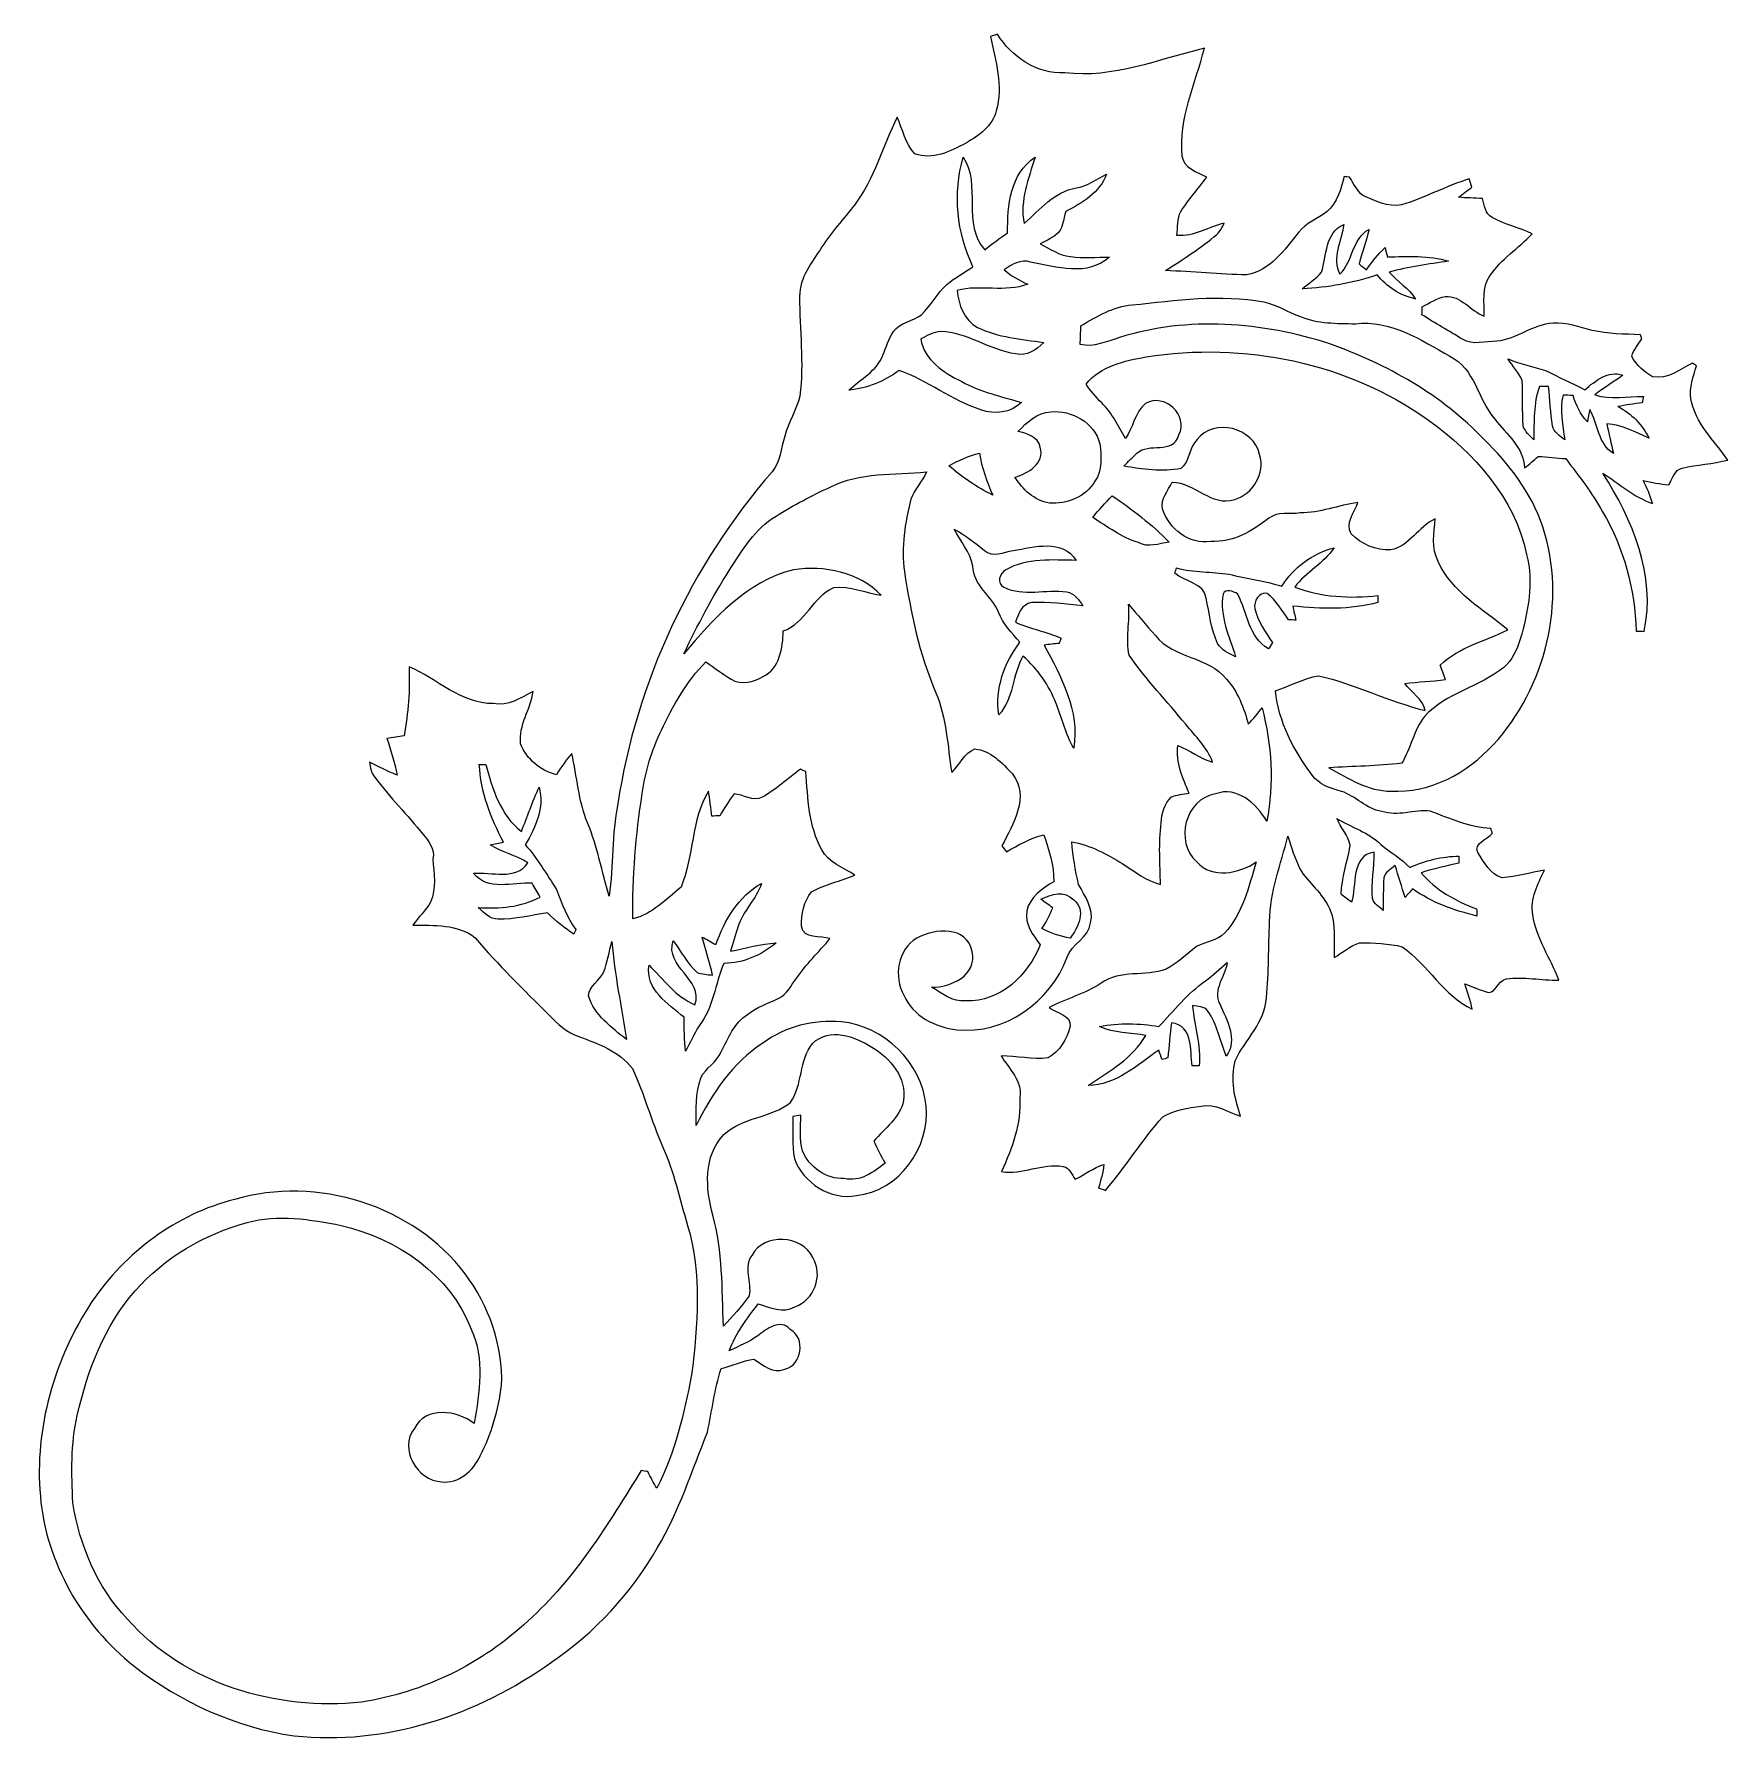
# Model space of a CAD drawing. Header units: centimetres. Extents: x -13.3 to 13.3, y -13.6 to 13.3.
import ezdxf

# ---------------------------------------------------------------- set-up
doc = ezdxf.new("R2010")
doc.units = ezdxf.units.CM
doc.header["$MEASUREMENT"] = 0
doc.layers.add('Camada 1', color=7, linetype='Continuous')

msp = doc.modelspace()

# ---------------------------------------------------------------- linework, layer by layer
at = {"layer": 'Camada 1', "color": 15}
for points, knots in [([(1.693, 13.241), (1.721, 13.249), (1.776, 13.266), (1.803, 13.275), (1.803, 13.275), (2.029, 12.915), (2.418, 12.651), (2.857, 12.67), (2.857, 12.67), (3.615, 12.578), (4.327, 12.883), (5.047, 13.056), (5.047, 13.056), (4.908, 12.498), (4.64, 11.955), (4.699, 11.365), (4.699, 11.365), (4.728, 11.166), (4.933, 11.11), (5.086, 11.035), (5.086, 11.035), (4.949, 10.855), (4.802, 10.684), (4.675, 10.497), (4.675, 10.497), (4.617, 10.382), (4.634, 10.247), (4.617, 10.122), (4.617, 10.122), (4.886, 10.097), (5.108, 10.256), (5.359, 10.313), (5.359, 10.313), (5.324, 10.253), (5.299, 10.183), (5.244, 10.138), (5.244, 10.138), (4.991, 9.927), (4.714, 9.749), (4.438, 9.571), (4.438, 9.571), (4.863, 9.555), (5.288, 9.508), (5.714, 9.503), (5.714, 9.503), (6.077, 9.575), (6.306, 9.892), (6.523, 10.166), (6.523, 10.166), (6.635, 10.32), (6.826, 10.38), (6.971, 10.495), (6.971, 10.495), (7.128, 10.637), (7.189, 10.845), (7.238, 11.043), (7.238, 11.043), (7.259, 11.041), (7.302, 11.037), (7.323, 11.035), (7.323, 11.035), (7.384, 10.933), (7.439, 10.823), (7.531, 10.745), (7.531, 10.745), (7.719, 10.663), (7.926, 10.563), (8.139, 10.599), (8.139, 10.599), (8.501, 10.715), (8.839, 10.892), (9.2, 11.011), (9.2, 11.011), (9.213, 10.967), (9.226, 10.923), (9.239, 10.878), (9.239, 10.878), (9.168, 10.826), (9.099, 10.773), (9.03, 10.719), (9.03, 10.719), (9.153, 10.711), (9.28, 10.705), (9.405, 10.699), (9.405, 10.699), (9.442, 10.598), (9.445, 10.457), (9.556, 10.404), (9.556, 10.404), (9.755, 10.296), (9.979, 10.241), (10.185, 10.148), (10.185, 10.148), (9.974, 9.918), (9.696, 9.752), (9.523, 9.487), (9.523, 9.487), (9.388, 9.307), (9.441, 9.067), (9.435, 8.857), (9.435, 8.857), (9.216, 8.937), (9.074, 9.182), (8.82, 9.167), (8.82, 9.167), (8.69, 9.142), (8.58, 9.06), (8.463, 9.005), (8.463, 9.005), (8.462, 8.973), (8.46, 8.91), (8.458, 8.879), (8.458, 8.879), (8.665, 8.743), (8.881, 8.623), (9.093, 8.495), (9.093, 8.495), (9.255, 8.393), (9.454, 8.465), (9.631, 8.463), (9.631, 8.463), (9.944, 8.493), (10.196, 8.731), (10.513, 8.745), (10.513, 8.745), (10.726, 8.767), (10.924, 8.678), (11.128, 8.634), (11.128, 8.634), (11.375, 8.575), (11.631, 8.578), (11.884, 8.562), (11.884, 8.562), (11.889, 8.547), (11.898, 8.518), (11.903, 8.502), (11.903, 8.502), (11.851, 8.411), (11.768, 8.332), (11.749, 8.226), (11.749, 8.226), (11.814, 8.085), (11.944, 7.986), (12.072, 7.905), (12.072, 7.905), (12.309, 7.863), (12.503, 8.02), (12.699, 8.121), (12.699, 8.121), (12.715, 8.11), (12.747, 8.088), (12.763, 8.077), (12.763, 8.077), (12.709, 7.912), (12.648, 7.737), (12.674, 7.562), (12.674, 7.562), (12.739, 7.179), (13.039, 6.908), (13.252, 6.601), (13.252, 6.601), (13.016, 6.543), (12.772, 6.528), (12.536, 6.474), (12.536, 6.474), (12.415, 6.449), (12.381, 6.299), (12.328, 6.212), (12.328, 6.212), (12.192, 6.226), (12.058, 6.252), (11.925, 6.282), (11.925, 6.282), (11.983, 6.166), (12.039, 6.048), (12.07, 5.922), (12.07, 5.922), (11.78, 6.02), (11.549, 6.232), (11.295, 6.395), (11.295, 6.395), (11.755, 5.666), (12.132, 4.794), (11.94, 3.916), (11.94, 3.916), (11.909, 3.917), (11.846, 3.92), (11.815, 3.921), (11.815, 3.921), (11.797, 4.575), (11.624, 5.226), (11.29, 5.79), (11.29, 5.79), (11.122, 6.084), (10.919, 6.356), (10.711, 6.623), (10.711, 6.623), (10.567, 6.636), (10.425, 6.648), (10.281, 6.659), (10.281, 6.659), (10.211, 6.596), (10.141, 6.534), (10.067, 6.477), (10.067, 6.477), (10.057, 6.804), (9.779, 7.002), (9.602, 7.242), (9.602, 7.242), (9.333, 7.546), (9.29, 8.038), (8.894, 8.229), (8.894, 8.229), (8.441, 8.482), (7.96, 8.807), (7.414, 8.736), (7.414, 8.736), (7.125, 8.746), (6.824, 8.735), (6.552, 8.851), (6.552, 8.851), (6.357, 8.917), (6.182, 9.037), (5.979, 9.079), (5.979, 9.079), (5.295, 9.206), (4.599, 9.105), (3.915, 9.032), (3.915, 9.032), (3.617, 9.008), (3.36, 8.856), (3.112, 8.705), (3.112, 8.705), (3.107, 8.608), (3.104, 8.51), (3.1, 8.412), (3.1, 8.412), (3.313, 8.36), (3.517, 8.464), (3.717, 8.52), (3.717, 8.52), (4.788, 8.861), (5.955, 8.766), (7.012, 8.421), (7.012, 8.421), (7.911, 8.104), (8.767, 7.621), (9.43, 6.928), (9.43, 6.928), (9.824, 6.539), (10.175, 6.086), (10.351, 5.554), (10.351, 5.554), (10.737, 4.387), (10.396, 3.038), (9.575, 2.138), (9.575, 2.138), (9.165, 1.699), (8.588, 1.375), (7.972, 1.412), (7.972, 1.412), (7.612, 1.411), (7.303, 1.611), (6.999, 1.777), (6.999, 1.777), (7.379, 1.803), (7.761, 1.803), (8.14, 1.849), (8.14, 1.849), (8.283, 2.08), (8.329, 2.363), (8.495, 2.584), (8.495, 2.584), (8.838, 2.949), (9.357, 3.042), (9.739, 3.351), (9.739, 3.351), (9.874, 3.461), (9.948, 3.628), (9.999, 3.792), (9.999, 3.792), (10.12, 4.221), (10.215, 4.68), (10.098, 5.121), (10.098, 5.121), (9.916, 6.006), (9.275, 6.712), (8.561, 7.224), (8.561, 7.224), (7.299, 8.136), (5.659, 8.461), (4.132, 8.217), (4.132, 8.217), (3.792, 8.157), (3.419, 8.077), (3.191, 7.791), (3.191, 7.791), (3.261, 7.683), (3.347, 7.587), (3.438, 7.497), (3.438, 7.497), (3.6, 7.339), (3.698, 7.132), (3.809, 6.937), (3.809, 6.937), (3.93, 7.111), (3.955, 7.346), (4.123, 7.485), (4.123, 7.485), (4.428, 7.663), (4.804, 7.298), (4.648, 6.995), (4.648, 6.995), (4.552, 6.677), (4.176, 6.89), (3.986, 6.707), (3.986, 6.707), (3.915, 6.643), (3.85, 6.574), (3.785, 6.505), (3.785, 6.505), (4.079, 6.457), (4.384, 6.407), (4.68, 6.47), (4.68, 6.47), (4.82, 6.579), (4.803, 6.798), (4.931, 6.924), (4.931, 6.924), (5.192, 7.269), (5.825, 7.108), (5.91, 6.689), (5.91, 6.689), (6.013, 6.387), (5.803, 6.076), (5.522, 5.981), (5.522, 5.981), (5.146, 5.866), (4.904, 6.254), (4.541, 6.252), (4.541, 6.252), (4.479, 6.119), (4.358, 5.998), (4.391, 5.836), (4.391, 5.836), (4.494, 5.522), (4.802, 5.27), (5.148, 5.326), (5.148, 5.326), (5.493, 5.305), (5.799, 5.485), (6.059, 5.69), (6.059, 5.69), (6.196, 5.8), (6.388, 5.745), (6.548, 5.773), (6.548, 5.773), (6.858, 5.772), (7.149, 5.893), (7.453, 5.934), (7.453, 5.934), (7.4, 5.782), (7.25, 5.605), (7.347, 5.445), (7.347, 5.445), (7.505, 5.287), (7.739, 5.178), (7.966, 5.192), (7.966, 5.192), (8.264, 5.246), (8.4, 5.562), (8.667, 5.678), (8.667, 5.678), (8.641, 5.456), (8.606, 5.219), (8.711, 5.01), (8.711, 5.01), (8.929, 4.529), (9.412, 4.262), (9.805, 3.94), (9.805, 3.94), (9.447, 3.764), (9.042, 3.672), (8.743, 3.388), (8.743, 3.388), (8.77, 3.312), (8.798, 3.236), (8.825, 3.16), (8.825, 3.16), (8.614, 3.133), (8.401, 3.128), (8.19, 3.097), (8.19, 3.097), (8.295, 2.956), (8.472, 2.86), (8.506, 2.676), (8.506, 2.676), (7.937, 2.817), (7.407, 3.088), (6.837, 3.221), (6.837, 3.221), (6.601, 3.183), (6.387, 3.056), (6.16, 2.985), (6.16, 2.985), (6.213, 2.495), (6.445, 2.05), (6.736, 1.661), (6.736, 1.661), (6.843, 1.514), (7.027, 1.456), (7.194, 1.408), (7.194, 1.408), (7.423, 1.339), (7.583, 1.127), (7.827, 1.095), (7.827, 1.095), (8.079, 1.007), (8.335, 1.125), (8.587, 1.1), (8.587, 1.1), (8.895, 0.979), (9.203, 0.844), (9.54, 0.828), (9.54, 0.828), (9.545, 0.808), (9.556, 0.768), (9.56, 0.749), (9.56, 0.749), (9.487, 0.654), (9.257, 0.598), (9.335, 0.45), (9.335, 0.45), (9.428, 0.299), (9.527, 0.108), (9.714, 0.055), (9.714, 0.055), (9.939, 0.072), (10.157, 0.134), (10.379, 0.174), (10.379, 0.174), (10.272, -0.045), (10.151, -0.272), (10.196, -0.527), (10.196, -0.527), (10.252, -0.896), (10.474, -1.206), (10.603, -1.549), (10.603, -1.549), (10.329, -1.559), (10.051, -1.489), (9.78, -1.531), (9.78, -1.531), (9.638, -1.553), (9.605, -1.806), (9.449, -1.729), (9.449, -1.729), (9.341, -1.692), (9.237, -1.645), (9.129, -1.609), (9.129, -1.609), (9.17, -1.741), (9.216, -1.871), (9.247, -2.006), (9.247, -2.006), (8.794, -1.795), (8.551, -1.309), (8.149, -1.027), (8.149, -1.027), (7.932, -0.975), (7.703, -0.963), (7.48, -0.966), (7.48, -0.966), (7.33, -1.007), (7.213, -1.121), (7.079, -1.197), (7.079, -1.197), (7.075, -0.939), (7.117, -0.67), (7.009, -0.427), (7.009, -0.427), (6.9, -0.188), (6.677, -0.029), (6.544, 0.193), (6.544, 0.193), (6.464, 0.358), (6.41, 0.533), (6.355, 0.707), (6.355, 0.707), (6.243, 0.264), (6.074, -0.172), (6.07, -0.635), (6.07, -0.635), (6.05, -1.031), (6.059, -1.429), (6.019, -1.825), (6.019, -1.825), (6.001, -2.212), (5.686, -2.484), (5.529, -2.813), (5.529, -2.813), (5.455, -3.104), (5.519, -3.404), (5.614, -3.681), (5.614, -3.681), (5.411, -3.62), (5.221, -3.474), (4.997, -3.523), (4.997, -3.523), (4.792, -3.556), (4.574, -3.586), (4.393, -3.692), (4.393, -3.692), (4.074, -4.06), (3.811, -4.473), (3.498, -4.847), (3.498, -4.847), (3.471, -4.837), (3.416, -4.819), (3.389, -4.81), (3.389, -4.81), (3.417, -4.686), (3.463, -4.566), (3.469, -4.438), (3.469, -4.438), (3.308, -4.493), (3.17, -4.594), (3.021, -4.672), (3.021, -4.672), (2.966, -4.599), (2.933, -4.49), (2.834, -4.469), (2.834, -4.469), (2.505, -4.414), (2.192, -4.605), (1.866, -4.55), (1.866, -4.55), (2.034, -4.185), (2.178, -3.798), (2.151, -3.388), (2.151, -3.388), (2.197, -3.122), (1.982, -2.944), (1.861, -2.739), (1.861, -2.739), (2.105, -2.736), (2.353, -2.799), (2.596, -2.77), (2.596, -2.77), (2.776, -2.669), (2.897, -2.47), (2.943, -2.273), (2.943, -2.273), (2.96, -2.092), (2.722, -2.069), (2.614, -1.978), (2.614, -1.978), (2.882, -1.841), (3.177, -1.763), (3.431, -1.597), (3.431, -1.597), (3.728, -1.382), (4.117, -1.502), (4.447, -1.379), (4.447, -1.379), (4.627, -1.29), (4.766, -1.141), (4.924, -1.022), (4.924, -1.022), (5.066, -0.951), (5.246, -0.935), (5.361, -0.813), (5.361, -0.813), (5.65, -0.507), (5.74, -0.086), (5.86, 0.302), (5.86, 0.302), (5.587, 0.12), (5.171, 0.029), (4.926, 0.303), (4.926, 0.303), (4.577, 0.621), (4.743, 1.293), (5.222, 1.368), (5.222, 1.368), (5.56, 1.5), (5.863, 1.209), (6.026, 0.941), (6.026, 0.941), (6.143, 1.533), (6.101, 2.139), (5.951, 2.72), (5.951, 2.72), (5.883, 2.631), (5.815, 2.542), (5.735, 2.462), (5.735, 2.462), (5.669, 2.717), (5.57, 2.968), (5.394, 3.168), (5.394, 3.168), (5.108, 3.523), (4.563, 3.494), (4.279, 3.851), (4.279, 3.851), (4.135, 4.012), (3.998, 4.178), (3.859, 4.342), (3.859, 4.342), (3.883, 4.076), (3.811, 3.802), (3.867, 3.541), (3.867, 3.541), (4.133, 3.156), (4.461, 2.821), (4.755, 2.459), (4.755, 2.459), (4.906, 2.271), (5.094, 2.102), (5.173, 1.868), (5.173, 1.868), (4.975, 1.917), (4.819, 2.057), (4.63, 2.128), (4.63, 2.128), (4.592, 1.86), (4.711, 1.618), (4.808, 1.378), (4.808, 1.378), (4.713, 1.362), (4.615, 1.358), (4.526, 1.32), (4.526, 1.32), (4.428, 1.21), (4.369, 1.065), (4.37, 0.915), (4.37, 0.915), (4.328, 0.594), (4.351, 0.269), (4.36, -0.053), (4.36, -0.053), (4.138, 0.004), (3.959, 0.153), (3.767, 0.271), (3.767, 0.271), (3.521, 0.428), (3.257, 0.566), (2.967, 0.619), (2.967, 0.619), (2.99, 0.394), (3.019, 0.17), (3.075, -0.05), (3.075, -0.05), (3.173, -0.236), (3.317, -0.425), (3.263, -0.652), (3.263, -0.652), (3.234, -0.892), (2.961, -0.981), (2.892, -1.201), (2.892, -1.201), (2.634, -1.889), (1.915, -2.406), (1.167, -2.327), (1.167, -2.327), (0.828, -2.29), (0.477, -2.113), (0.335, -1.788), (0.335, -1.788), (0.174, -1.497), (0.235, -1.069), (0.537, -0.895), (0.537, -0.895), (0.822, -0.732), (1.321, -0.697), (1.408, -1.103), (1.408, -1.103), (1.483, -1.474), (1.077, -1.667), (0.768, -1.659), (0.768, -1.659), (0.934, -1.758), (1.097, -1.894), (1.306, -1.874), (1.306, -1.874), (1.85, -1.9), (2.279, -1.469), (2.474, -0.999), (2.474, -0.999), (2.36, -0.843), (2.226, -0.675), (2.261, -0.465), (2.261, -0.465), (2.312, -0.251), (2.504, -0.108), (2.688, -0.007), (2.688, -0.007), (2.685, 0.247), (2.613, 0.492), (2.53, 0.729), (2.53, 0.729), (2.319, 0.674), (2.129, 0.568), (1.942, 0.461), (1.942, 0.461), (1.918, 0.493), (1.895, 0.524), (1.872, 0.556), (1.872, 0.556), (2.05, 0.889), (2.312, 1.337), (2.036, 1.682), (2.036, 1.682), (1.88, 1.853), (1.692, 2.051), (1.449, 2.073), (1.449, 2.073), (1.28, 2.015), (1.213, 1.819), (1.086, 1.703), (1.086, 1.703), (1.02, 2.122), (1.005, 2.559), (0.838, 2.955), (0.838, 2.955), (0.577, 3.558), (0.444, 4.206), (0.344, 4.853), (0.344, 4.853), (0.292, 5.234), (0.353, 5.618), (0.443, 5.988), (0.443, 5.988), (0.509, 6.139), (0.616, 6.269), (0.692, 6.415), (0.692, 6.415), (0.188, 6.369), (-0.355, 6.415), (-0.818, 6.177), (-0.818, 6.177), (-1.112, 6.046), (-1.394, 5.89), (-1.669, 5.723), (-1.669, 5.723), (-1.999, 5.525), (-2.201, 5.186), (-2.402, 4.87), (-2.402, 4.87), (-2.67, 4.451), (-2.899, 4.01), (-3.115, 3.562), (-3.115, 3.562), (-2.65, 4.118), (-2.127, 4.695), (-1.396, 4.882), (-1.396, 4.882), (-0.911, 4.951), (-0.37, 4.849), (-0.019, 4.483), (-0.019, 4.483), (-0.267, 4.519), (-0.511, 4.633), (-0.764, 4.605), (-0.764, 4.605), (-1.091, 4.458), (-1.205, 4.042), (-1.556, 3.922), (-1.556, 3.922), (-1.559, 3.662), (-1.612, 3.335), (-1.871, 3.208), (-1.871, 3.208), (-2.016, 3.115), (-2.217, 3.074), (-2.372, 3.165), (-2.372, 3.165), (-2.508, 3.25), (-2.637, 3.345), (-2.767, 3.438), (-2.767, 3.438), (-3.075, 3.136), (-3.281, 2.75), (-3.466, 2.365), (-3.466, 2.365), (-3.62, 2.053), (-3.716, 1.716), (-3.767, 1.373), (-3.767, 1.373), (-3.866, 0.723), (-3.922, 0.066), (-3.915, -0.592), (-3.915, -0.592), (-3.613, -0.516), (-3.387, -0.285), (-3.158, -0.092), (-3.158, -0.092), (-2.956, 0.389), (-3.003, 0.961), (-2.725, 1.413), (-2.725, 1.413), (-2.712, 1.314), (-2.686, 1.116), (-2.673, 1.018), (-2.673, 1.018), (-2.631, 1.021), (-2.59, 1.024), (-2.548, 1.026), (-2.548, 1.026), (-2.477, 1.143), (-2.411, 1.263), (-2.327, 1.371), (-2.327, 1.371), (-2.18, 1.358), (-2.03, 1.24), (-1.885, 1.317), (-1.885, 1.317), (-1.667, 1.438), (-1.482, 1.609), (-1.283, 1.758), (-1.283, 1.758), (-1.263, 1.747), (-1.221, 1.727), (-1.201, 1.717), (-1.201, 1.717), (-1.169, 1.302), (-1.157, 0.867), (-0.953, 0.491), (-0.953, 0.491), (-0.842, 0.294), (-0.616, 0.214), (-0.434, 0.097), (-0.434, 0.097), (-0.654, -0.002), (-0.9, -0.042), (-1.11, -0.167), (-1.11, -0.167), (-1.235, -0.31), (-1.271, -0.521), (-1.268, -0.705), (-1.268, -0.705), (-1.236, -0.917), (-0.977, -0.851), (-0.823, -0.9), (-0.823, -0.9), (-0.999, -1.112), (-1.202, -1.303), (-1.356, -1.534), (-1.356, -1.534), (-1.44, -1.635), (-1.496, -1.776), (-1.623, -1.833), (-1.623, -1.833), (-1.789, -1.913), (-1.971, -1.968), (-2.116, -2.087), (-2.116, -2.087), (-2.327, -2.221), (-2.418, -2.461), (-2.529, -2.672), (-2.529, -2.672), (-2.591, -2.842), (-2.775, -2.921), (-2.848, -3.083), (-2.848, -3.083), (-2.933, -3.323), (-2.918, -3.58), (-2.923, -3.83), (-2.923, -3.83), (-2.673, -3.331), (-2.354, -2.844), (-1.874, -2.538), (-1.874, -2.538), (-1.527, -2.271), (-1.077, -2.171), (-0.646, -2.203), (-0.646, -2.203), (0.022, -2.268), (0.625, -2.846), (0.683, -3.52), (0.683, -3.52), (0.75, -4.17), (0.262, -4.859), (-0.408, -4.925), (-0.408, -4.925), (-0.813, -5.005), (-1.244, -4.728), (-1.38, -4.348), (-1.38, -4.348), (-1.419, -4.131), (-1.404, -3.908), (-1.407, -3.689), (-1.407, -3.689), (-1.365, -3.682), (-1.323, -3.676), (-1.28, -3.669), (-1.28, -3.669), (-1.285, -3.854), (-1.301, -4.043), (-1.256, -4.225), (-1.256, -4.225), (-1.148, -4.481), (-0.882, -4.672), (-0.599, -4.66), (-0.599, -4.66), (-0.349, -4.718), (-0.14, -4.561), (0.042, -4.417), (0.042, -4.417), (-0.023, -4.306), (-0.085, -4.191), (-0.135, -4.072), (-0.135, -4.072), (0.029, -3.873), (0.281, -3.709), (0.328, -3.437), (0.328, -3.437), (0.388, -3.082), (0.119, -2.772), (-0.165, -2.6), (-0.165, -2.6), (-0.436, -2.431), (-0.826, -2.286), (-1.095, -2.542), (-1.095, -2.542), (-1.308, -2.807), (-1.249, -3.193), (-1.441, -3.467), (-1.441, -3.467), (-1.749, -3.714), (-2.196, -3.695), (-2.488, -3.972), (-2.488, -3.972), (-2.81, -4.309), (-2.774, -4.819), (-2.659, -5.236), (-2.659, -5.236), (-2.503, -5.801), (-2.516, -6.392), (-2.494, -6.972), (-2.494, -6.972), (-2.353, -6.821), (-2.208, -6.669), (-2.091, -6.498), (-2.091, -6.498), (-2.045, -6.287), (-2.189, -6.044), (-2.045, -5.859), (-2.045, -5.859), (-1.856, -5.509), (-1.262, -5.542), (-1.092, -5.897), (-1.092, -5.897), (-0.922, -6.174), (-1.071, -6.568), (-1.375, -6.673), (-1.375, -6.673), (-1.561, -6.775), (-1.764, -6.677), (-1.948, -6.626), (-1.948, -6.626), (-2.127, -6.852), (-2.296, -7.09), (-2.405, -7.358), (-2.405, -7.358), (-2.25, -7.288), (-2.092, -7.222), (-1.953, -7.123), (-1.953, -7.123), (-1.821, -7.018), (-1.597, -6.85), (-1.447, -7.024), (-1.447, -7.024), (-1.201, -7.157), (-1.258, -7.588), (-1.531, -7.646), (-1.531, -7.646), (-1.725, -7.728), (-1.871, -7.582), (-2.016, -7.489), (-2.016, -7.489), (-2.192, -7.519), (-2.357, -7.598), (-2.531, -7.639), (-2.531, -7.639), (-2.635, -7.964), (-2.672, -8.303), (-2.744, -8.635), (-2.744, -8.635), (-2.987, -9.245), (-3.191, -9.876), (-3.528, -10.443), (-3.528, -10.443), (-3.935, -11.159), (-4.507, -11.777), (-5.189, -12.24), (-5.189, -12.24), (-6.348, -13.072), (-7.789, -13.55), (-9.224, -13.393), (-9.224, -13.393), (-10.139, -13.266), (-11.004, -12.864), (-11.733, -12.302), (-11.733, -12.302), (-12.547, -11.653), (-13.113, -10.684), (-13.202, -9.64), (-13.202, -9.64), (-13.298, -8.572), (-12.98, -7.481), (-12.394, -6.589), (-12.394, -6.589), (-11.868, -5.817), (-11.068, -5.216), (-10.157, -4.988), (-10.157, -4.988), (-8.868, -4.609), (-7.356, -5.079), (-6.54, -6.155), (-6.54, -6.155), (-6.17, -6.654), (-5.948, -7.277), (-5.971, -7.901), (-5.971, -7.901), (-6.019, -8.285), (-6.132, -8.663), (-6.306, -9.008), (-6.306, -9.008), (-6.412, -9.239), (-6.644, -9.443), (-6.913, -9.415), (-6.913, -9.415), (-7.294, -9.392), (-7.588, -8.898), (-7.338, -8.575), (-7.338, -8.575), (-7.164, -8.226), (-6.667, -8.289), (-6.401, -8.498), (-6.401, -8.498), (-6.316, -8.012), (-6.234, -7.485), (-6.447, -7.02), (-6.447, -7.02), (-6.774, -6.161), (-7.615, -5.599), (-8.485, -5.395), (-8.485, -5.395), (-8.969, -5.3), (-9.476, -5.215), (-9.961, -5.35), (-9.961, -5.35), (-10.631, -5.53), (-11.256, -5.897), (-11.715, -6.421), (-11.715, -6.421), (-12.197, -6.97), (-12.464, -7.671), (-12.624, -8.375), (-12.624, -8.375), (-12.726, -8.822), (-12.712, -9.285), (-12.693, -9.74), (-12.693, -9.74), (-12.589, -10.41), (-12.31, -11.067), (-11.84, -11.562), (-11.84, -11.562), (-10.94, -12.587), (-9.496, -13.004), (-8.167, -12.867), (-8.167, -12.867), (-7.197, -12.714), (-6.272, -12.268), (-5.557, -11.591), (-5.557, -11.591), (-4.817, -10.931), (-4.3, -10.072), (-3.782, -9.237), (-3.782, -9.237), (-3.756, -9.241), (-3.703, -9.249), (-3.677, -9.253), (-3.677, -9.253), (-3.634, -9.342), (-3.59, -9.429), (-3.539, -9.514), (-3.539, -9.514), (-3.251, -8.96), (-3.11, -8.343), (-2.992, -7.734), (-2.992, -7.734), (-2.9, -6.96), (-2.825, -6.154), (-3.056, -5.395), (-3.056, -5.395), (-3.179, -4.979), (-3.268, -4.552), (-3.449, -4.156), (-3.449, -4.156), (-3.625, -3.756), (-3.735, -3.33), (-3.921, -2.934), (-3.921, -2.934), (-4.124, -2.667), (-4.453, -2.545), (-4.759, -2.436), (-4.759, -2.436), (-4.948, -2.374), (-5.094, -2.233), (-5.231, -2.096), (-5.231, -2.096), (-5.623, -1.699), (-6.027, -1.314), (-6.385, -0.885), (-6.385, -0.885), (-6.658, -0.672), (-7.031, -0.689), (-7.361, -0.69), (-7.361, -0.69), (-7.275, -0.565), (-7.16, -0.46), (-7.084, -0.328), (-7.084, -0.328), (-6.988, -0.112), (-7.035, 0.126), (-7.047, 0.351), (-7.047, 0.351), (-7.015, 0.507), (-7.113, 0.623), (-7.199, 0.733), (-7.199, 0.733), (-7.445, 1.038), (-7.725, 1.316), (-7.959, 1.63), (-7.959, 1.63), (-8.019, 1.696), (-8.028, 1.785), (-8.044, 1.867), (-8.044, 1.867), (-7.901, 1.797), (-7.759, 1.723), (-7.61, 1.664), (-7.61, 1.664), (-7.641, 1.861), (-7.711, 2.048), (-7.768, 2.238), (-7.768, 2.238), (-7.678, 2.252), (-7.589, 2.267), (-7.5, 2.281), (-7.5, 2.281), (-7.432, 2.638), (-7.408, 2.999), (-7.421, 3.362), (-7.421, 3.362), (-6.979, 3.174), (-6.609, 2.782), (-6.1, 2.784), (-6.1, 2.784), (-5.865, 2.732), (-5.673, 2.878), (-5.477, 2.974), (-5.477, 2.974), (-5.514, 2.692), (-5.708, 2.447), (-5.673, 2.153), (-5.673, 2.153), (-5.58, 1.912), (-5.361, 1.732), (-5.112, 1.669), (-5.112, 1.669), (-5.037, 1.784), (-4.961, 1.899), (-4.87, 2.002), (-4.87, 2.002), (-4.787, 1.64), (-4.767, 1.26), (-4.622, 0.913), (-4.622, 0.913), (-4.469, 0.543), (-4.401, 0.148), (-4.283, -0.232), (-4.283, -0.232), (-4.221, 0.247), (-4.242, 0.735), (-4.15, 1.211), (-4.15, 1.211), (-3.857, 3.13), (-3.002, 4.956), (-1.729, 6.419), (-1.729, 6.419), (-1.599, 6.573), (-1.594, 6.789), (-1.533, 6.973), (-1.533, 6.973), (-1.479, 7.193), (-1.346, 7.384), (-1.295, 7.604), (-1.295, 7.604), (-1.227, 8.122), (-1.302, 8.644), (-1.299, 9.164), (-1.299, 9.164), (-1.305, 9.467), (-1.1, 9.701), (-0.95, 9.942), (-0.95, 9.942), (-0.8, 10.174), (-0.612, 10.379), (-0.44, 10.595), (-0.44, 10.595), (-0.131, 11.008), (0.005, 11.517), (0.231, 11.974), (0.231, 11.974), (0.317, 11.782), (0.358, 11.558), (0.506, 11.402), (0.506, 11.402), (0.78, 11.297), (1.068, 11.438), (1.306, 11.568), (1.306, 11.568), (1.506, 11.684), (1.733, 11.833), (1.783, 12.076), (1.783, 12.076), (1.902, 12.464), (1.768, 12.857), (1.694, 13.237), (1.694, 13.237), (1.694, 13.237), (1.693, 13.241), (1.693, 13.241)], [0, 0, 0, 0, 0.003226, 0.003226, 0.003226, 0.003226, 0.006452, 0.006452, 0.006452, 0.006452, 0.009677, 0.009677, 0.009677, 0.009677, 0.012903, 0.012903, 0.012903, 0.012903, 0.016129, 0.016129, 0.016129, 0.016129, 0.019355, 0.019355, 0.019355, 0.019355, 0.022581, 0.022581, 0.022581, 0.022581, 0.025806, 0.025806, 0.025806, 0.025806, 0.029032, 0.029032, 0.029032, 0.029032, 0.032258, 0.032258, 0.032258, 0.032258, 0.035484, 0.035484, 0.035484, 0.035484, 0.03871, 0.03871, 0.03871, 0.03871, 0.041935, 0.041935, 0.041935, 0.041935, 0.045161, 0.045161, 0.045161, 0.045161, 0.048387, 0.048387, 0.048387, 0.048387, 0.051613, 0.051613, 0.051613, 0.051613, 0.054839, 0.054839, 0.054839, 0.054839, 0.058065, 0.058065, 0.058065, 0.058065, 0.06129, 0.06129, 0.06129, 0.06129, 0.064516, 0.064516, 0.064516, 0.064516, 0.067742, 0.067742, 0.067742, 0.067742, 0.070968, 0.070968, 0.070968, 0.070968, 0.074194, 0.074194, 0.074194, 0.074194, 0.077419, 0.077419, 0.077419, 0.077419, 0.080645, 0.080645, 0.080645, 0.080645, 0.083871, 0.083871, 0.083871, 0.083871, 0.087097, 0.087097, 0.087097, 0.087097, 0.090323, 0.090323, 0.090323, 0.090323, 0.093548, 0.093548, 0.093548, 0.093548, 0.096774, 0.096774, 0.096774, 0.096774, 0.1, 0.1, 0.1, 0.1, 0.103226, 0.103226, 0.103226, 0.103226, 0.106452, 0.106452, 0.106452, 0.106452, 0.109677, 0.109677, 0.109677, 0.109677, 0.112903, 0.112903, 0.112903, 0.112903, 0.116129, 0.116129, 0.116129, 0.116129, 0.119355, 0.119355, 0.119355, 0.119355, 0.122581, 0.122581, 0.122581, 0.122581, 0.125806, 0.125806, 0.125806, 0.125806, 0.129032, 0.129032, 0.129032, 0.129032, 0.132258, 0.132258, 0.132258, 0.132258, 0.135484, 0.135484, 0.135484, 0.135484, 0.13871, 0.13871, 0.13871, 0.13871, 0.141935, 0.141935, 0.141935, 0.141935, 0.145161, 0.145161, 0.145161, 0.145161, 0.148387, 0.148387, 0.148387, 0.148387, 0.151613, 0.151613, 0.151613, 0.151613, 0.154839, 0.154839, 0.154839, 0.154839, 0.158065, 0.158065, 0.158065, 0.158065, 0.16129, 0.16129, 0.16129, 0.16129, 0.164516, 0.164516, 0.164516, 0.164516, 0.167742, 0.167742, 0.167742, 0.167742, 0.170968, 0.170968, 0.170968, 0.170968, 0.174194, 0.174194, 0.174194, 0.174194, 0.177419, 0.177419, 0.177419, 0.177419, 0.180645, 0.180645, 0.180645, 0.180645, 0.183871, 0.183871, 0.183871, 0.183871, 0.187097, 0.187097, 0.187097, 0.187097, 0.190323, 0.190323, 0.190323, 0.190323, 0.193548, 0.193548, 0.193548, 0.193548, 0.196774, 0.196774, 0.196774, 0.196774, 0.2, 0.2, 0.2, 0.2, 0.203226, 0.203226, 0.203226, 0.203226, 0.206452, 0.206452, 0.206452, 0.206452, 0.209677, 0.209677, 0.209677, 0.209677, 0.212903, 0.212903, 0.212903, 0.212903, 0.216129, 0.216129, 0.216129, 0.216129, 0.219355, 0.219355, 0.219355, 0.219355, 0.222581, 0.222581, 0.222581, 0.222581, 0.225806, 0.225806, 0.225806, 0.225806, 0.229032, 0.229032, 0.229032, 0.229032, 0.232258, 0.232258, 0.232258, 0.232258, 0.235484, 0.235484, 0.235484, 0.235484, 0.23871, 0.23871, 0.23871, 0.23871, 0.241935, 0.241935, 0.241935, 0.241935, 0.245161, 0.245161, 0.245161, 0.245161, 0.248387, 0.248387, 0.248387, 0.248387, 0.251613, 0.251613, 0.251613, 0.251613, 0.254839, 0.254839, 0.254839, 0.254839, 0.258065, 0.258065, 0.258065, 0.258065, 0.26129, 0.26129, 0.26129, 0.26129, 0.264516, 0.264516, 0.264516, 0.264516, 0.267742, 0.267742, 0.267742, 0.267742, 0.270968, 0.270968, 0.270968, 0.270968, 0.274194, 0.274194, 0.274194, 0.274194, 0.277419, 0.277419, 0.277419, 0.277419, 0.280645, 0.280645, 0.280645, 0.280645, 0.283871, 0.283871, 0.283871, 0.283871, 0.287097, 0.287097, 0.287097, 0.287097, 0.290323, 0.290323, 0.290323, 0.290323, 0.293548, 0.293548, 0.293548, 0.293548, 0.296774, 0.296774, 0.296774, 0.296774, 0.3, 0.3, 0.3, 0.3, 0.303226, 0.303226, 0.303226, 0.303226, 0.306452, 0.306452, 0.306452, 0.306452, 0.309677, 0.309677, 0.309677, 0.309677, 0.312903, 0.312903, 0.312903, 0.312903, 0.316129, 0.316129, 0.316129, 0.316129, 0.319355, 0.319355, 0.319355, 0.319355, 0.322581, 0.322581, 0.322581, 0.322581, 0.325806, 0.325806, 0.325806, 0.325806, 0.329032, 0.329032, 0.329032, 0.329032, 0.332258, 0.332258, 0.332258, 0.332258, 0.335484, 0.335484, 0.335484, 0.335484, 0.33871, 0.33871, 0.33871, 0.33871, 0.341935, 0.341935, 0.341935, 0.341935, 0.345161, 0.345161, 0.345161, 0.345161, 0.348387, 0.348387, 0.348387, 0.348387, 0.351613, 0.351613, 0.351613, 0.351613, 0.354839, 0.354839, 0.354839, 0.354839, 0.358065, 0.358065, 0.358065, 0.358065, 0.36129, 0.36129, 0.36129, 0.36129, 0.364516, 0.364516, 0.364516, 0.364516, 0.367742, 0.367742, 0.367742, 0.367742, 0.370968, 0.370968, 0.370968, 0.370968, 0.374194, 0.374194, 0.374194, 0.374194, 0.377419, 0.377419, 0.377419, 0.377419, 0.380645, 0.380645, 0.380645, 0.380645, 0.383871, 0.383871, 0.383871, 0.383871, 0.387097, 0.387097, 0.387097, 0.387097, 0.390323, 0.390323, 0.390323, 0.390323, 0.393548, 0.393548, 0.393548, 0.393548, 0.396774, 0.396774, 0.396774, 0.396774, 0.4, 0.4, 0.4, 0.4, 0.403226, 0.403226, 0.403226, 0.403226, 0.406452, 0.406452, 0.406452, 0.406452, 0.409677, 0.409677, 0.409677, 0.409677, 0.412903, 0.412903, 0.412903, 0.412903, 0.416129, 0.416129, 0.416129, 0.416129, 0.419355, 0.419355, 0.419355, 0.419355, 0.422581, 0.422581, 0.422581, 0.422581, 0.425806, 0.425806, 0.425806, 0.425806, 0.429032, 0.429032, 0.429032, 0.429032, 0.432258, 0.432258, 0.432258, 0.432258, 0.435484, 0.435484, 0.435484, 0.435484, 0.43871, 0.43871, 0.43871, 0.43871, 0.441935, 0.441935, 0.441935, 0.441935, 0.445161, 0.445161, 0.445161, 0.445161, 0.448387, 0.448387, 0.448387, 0.448387, 0.451613, 0.451613, 0.451613, 0.451613, 0.454839, 0.454839, 0.454839, 0.454839, 0.458065, 0.458065, 0.458065, 0.458065, 0.46129, 0.46129, 0.46129, 0.46129, 0.464516, 0.464516, 0.464516, 0.464516, 0.467742, 0.467742, 0.467742, 0.467742, 0.470968, 0.470968, 0.470968, 0.470968, 0.474194, 0.474194, 0.474194, 0.474194, 0.477419, 0.477419, 0.477419, 0.477419, 0.480645, 0.480645, 0.480645, 0.480645, 0.483871, 0.483871, 0.483871, 0.483871, 0.487097, 0.487097, 0.487097, 0.487097, 0.490323, 0.490323, 0.490323, 0.490323, 0.493548, 0.493548, 0.493548, 0.493548, 0.496774, 0.496774, 0.496774, 0.496774, 0.5, 0.5, 0.5, 0.5, 0.503226, 0.503226, 0.503226, 0.503226, 0.506452, 0.506452, 0.506452, 0.506452, 0.509677, 0.509677, 0.509677, 0.509677, 0.512903, 0.512903, 0.512903, 0.512903, 0.516129, 0.516129, 0.516129, 0.516129, 0.519355, 0.519355, 0.519355, 0.519355, 0.522581, 0.522581, 0.522581, 0.522581, 0.525806, 0.525806, 0.525806, 0.525806, 0.529032, 0.529032, 0.529032, 0.529032, 0.532258, 0.532258, 0.532258, 0.532258, 0.535484, 0.535484, 0.535484, 0.535484, 0.53871, 0.53871, 0.53871, 0.53871, 0.541935, 0.541935, 0.541935, 0.541935, 0.545161, 0.545161, 0.545161, 0.545161, 0.548387, 0.548387, 0.548387, 0.548387, 0.551613, 0.551613, 0.551613, 0.551613, 0.554839, 0.554839, 0.554839, 0.554839, 0.558065, 0.558065, 0.558065, 0.558065, 0.56129, 0.56129, 0.56129, 0.56129, 0.564516, 0.564516, 0.564516, 0.564516, 0.567742, 0.567742, 0.567742, 0.567742, 0.570968, 0.570968, 0.570968, 0.570968, 0.574194, 0.574194, 0.574194, 0.574194, 0.577419, 0.577419, 0.577419, 0.577419, 0.580645, 0.580645, 0.580645, 0.580645, 0.583871, 0.583871, 0.583871, 0.583871, 0.587097, 0.587097, 0.587097, 0.587097, 0.590323, 0.590323, 0.590323, 0.590323, 0.593548, 0.593548, 0.593548, 0.593548, 0.596774, 0.596774, 0.596774, 0.596774, 0.6, 0.6, 0.6, 0.6, 0.603226, 0.603226, 0.603226, 0.603226, 0.606452, 0.606452, 0.606452, 0.606452, 0.609677, 0.609677, 0.609677, 0.609677, 0.612903, 0.612903, 0.612903, 0.612903, 0.616129, 0.616129, 0.616129, 0.616129, 0.619355, 0.619355, 0.619355, 0.619355, 0.622581, 0.622581, 0.622581, 0.622581, 0.625806, 0.625806, 0.625806, 0.625806, 0.629032, 0.629032, 0.629032, 0.629032, 0.632258, 0.632258, 0.632258, 0.632258, 0.635484, 0.635484, 0.635484, 0.635484, 0.63871, 0.63871, 0.63871, 0.63871, 0.641935, 0.641935, 0.641935, 0.641935, 0.645161, 0.645161, 0.645161, 0.645161, 0.648387, 0.648387, 0.648387, 0.648387, 0.651613, 0.651613, 0.651613, 0.651613, 0.654839, 0.654839, 0.654839, 0.654839, 0.658065, 0.658065, 0.658065, 0.658065, 0.66129, 0.66129, 0.66129, 0.66129, 0.664516, 0.664516, 0.664516, 0.664516, 0.667742, 0.667742, 0.667742, 0.667742, 0.670968, 0.670968, 0.670968, 0.670968, 0.674194, 0.674194, 0.674194, 0.674194, 0.677419, 0.677419, 0.677419, 0.677419, 0.680645, 0.680645, 0.680645, 0.680645, 0.683871, 0.683871, 0.683871, 0.683871, 0.687097, 0.687097, 0.687097, 0.687097, 0.690323, 0.690323, 0.690323, 0.690323, 0.693548, 0.693548, 0.693548, 0.693548, 0.696774, 0.696774, 0.696774, 0.696774, 0.7, 0.7, 0.7, 0.7, 0.703226, 0.703226, 0.703226, 0.703226, 0.706452, 0.706452, 0.706452, 0.706452, 0.709677, 0.709677, 0.709677, 0.709677, 0.712903, 0.712903, 0.712903, 0.712903, 0.716129, 0.716129, 0.716129, 0.716129, 0.719355, 0.719355, 0.719355, 0.719355, 0.722581, 0.722581, 0.722581, 0.722581, 0.725806, 0.725806, 0.725806, 0.725806, 0.729032, 0.729032, 0.729032, 0.729032, 0.732258, 0.732258, 0.732258, 0.732258, 0.735484, 0.735484, 0.735484, 0.735484, 0.73871, 0.73871, 0.73871, 0.73871, 0.741935, 0.741935, 0.741935, 0.741935, 0.745161, 0.745161, 0.745161, 0.745161, 0.748387, 0.748387, 0.748387, 0.748387, 0.751613, 0.751613, 0.751613, 0.751613, 0.754839, 0.754839, 0.754839, 0.754839, 0.758065, 0.758065, 0.758065, 0.758065, 0.76129, 0.76129, 0.76129, 0.76129, 0.764516, 0.764516, 0.764516, 0.764516, 0.767742, 0.767742, 0.767742, 0.767742, 0.770968, 0.770968, 0.770968, 0.770968, 0.774194, 0.774194, 0.774194, 0.774194, 0.777419, 0.777419, 0.777419, 0.777419, 0.780645, 0.780645, 0.780645, 0.780645, 0.783871, 0.783871, 0.783871, 0.783871, 0.787097, 0.787097, 0.787097, 0.787097, 0.790323, 0.790323, 0.790323, 0.790323, 0.793548, 0.793548, 0.793548, 0.793548, 0.796774, 0.796774, 0.796774, 0.796774, 0.8, 0.8, 0.8, 0.8, 0.803226, 0.803226, 0.803226, 0.803226, 0.806452, 0.806452, 0.806452, 0.806452, 0.809677, 0.809677, 0.809677, 0.809677, 0.812903, 0.812903, 0.812903, 0.812903, 0.816129, 0.816129, 0.816129, 0.816129, 0.819355, 0.819355, 0.819355, 0.819355, 0.822581, 0.822581, 0.822581, 0.822581, 0.825806, 0.825806, 0.825806, 0.825806, 0.829032, 0.829032, 0.829032, 0.829032, 0.832258, 0.832258, 0.832258, 0.832258, 0.835484, 0.835484, 0.835484, 0.835484, 0.83871, 0.83871, 0.83871, 0.83871, 0.841935, 0.841935, 0.841935, 0.841935, 0.845161, 0.845161, 0.845161, 0.845161, 0.848387, 0.848387, 0.848387, 0.848387, 0.851613, 0.851613, 0.851613, 0.851613, 0.854839, 0.854839, 0.854839, 0.854839, 0.858065, 0.858065, 0.858065, 0.858065, 0.86129, 0.86129, 0.86129, 0.86129, 0.864516, 0.864516, 0.864516, 0.864516, 0.867742, 0.867742, 0.867742, 0.867742, 0.870968, 0.870968, 0.870968, 0.870968, 0.874194, 0.874194, 0.874194, 0.874194, 0.877419, 0.877419, 0.877419, 0.877419, 0.880645, 0.880645, 0.880645, 0.880645, 0.883871, 0.883871, 0.883871, 0.883871, 0.887097, 0.887097, 0.887097, 0.887097, 0.890323, 0.890323, 0.890323, 0.890323, 0.893548, 0.893548, 0.893548, 0.893548, 0.896774, 0.896774, 0.896774, 0.896774, 0.9, 0.9, 0.9, 0.9, 0.903226, 0.903226, 0.903226, 0.903226, 0.906452, 0.906452, 0.906452, 0.906452, 0.909677, 0.909677, 0.909677, 0.909677, 0.912903, 0.912903, 0.912903, 0.912903, 0.916129, 0.916129, 0.916129, 0.916129, 0.919355, 0.919355, 0.919355, 0.919355, 0.922581, 0.922581, 0.922581, 0.922581, 0.925806, 0.925806, 0.925806, 0.925806, 0.929032, 0.929032, 0.929032, 0.929032, 0.932258, 0.932258, 0.932258, 0.932258, 0.935484, 0.935484, 0.935484, 0.935484, 0.93871, 0.93871, 0.93871, 0.93871, 0.941935, 0.941935, 0.941935, 0.941935, 0.945161, 0.945161, 0.945161, 0.945161, 0.948387, 0.948387, 0.948387, 0.948387, 0.951613, 0.951613, 0.951613, 0.951613, 0.954839, 0.954839, 0.954839, 0.954839, 0.958065, 0.958065, 0.958065, 0.958065, 0.96129, 0.96129, 0.96129, 0.96129, 0.964516, 0.964516, 0.964516, 0.964516, 0.967742, 0.967742, 0.967742, 0.967742, 0.970968, 0.970968, 0.970968, 0.970968, 0.974194, 0.974194, 0.974194, 0.974194, 0.977419, 0.977419, 0.977419, 0.977419, 0.980645, 0.980645, 0.980645, 0.980645, 0.983871, 0.983871, 0.983871, 0.983871, 0.987097, 0.987097, 0.987097, 0.987097, 0.990323, 0.990323, 0.990323, 0.990323, 0.993548, 0.993548, 0.993548, 0.993548, 1, 1, 1, 1]), ([(1.264, 11.348), (1.104, 10.78), (1.162, 10.163), (1.419, 9.632), (1.419, 9.632), (1.282, 9.54), (1.14, 9.457), (1.01, 9.355), (1.01, 9.355), (0.857, 9.215), (0.759, 9.026), (0.613, 8.879), (0.613, 8.879), (0.473, 8.779), (0.28, 8.758), (0.171, 8.615), (0.171, 8.615), (0.096, 8.502), (0.061, 8.369), (0.007, 8.246), (0.007, 8.246), (-0.085, 7.997), (-0.345, 7.872), (-0.526, 7.696), (-0.526, 7.696), (-0.241, 7.724), (0.031, 7.832), (0.26, 8.005), (0.26, 8.005), (0.711, 7.849), (1.087, 7.536), (1.541, 7.389), (1.541, 7.389), (1.758, 7.308), (2.01, 7.34), (2.18, 7.504), (2.18, 7.504), (1.863, 7.597), (1.535, 7.671), (1.242, 7.83), (1.242, 7.83), (0.964, 7.972), (0.656, 8.162), (0.6, 8.5), (0.6, 8.5), (0.699, 8.548), (0.799, 8.61), (0.912, 8.616), (0.912, 8.616), (1.332, 8.605), (1.679, 8.322), (2.089, 8.265), (2.089, 8.265), (2.263, 8.225), (2.415, 8.325), (2.529, 8.442), (2.529, 8.442), (2.178, 8.498), (1.814, 8.522), (1.489, 8.679), (1.489, 8.679), (1.278, 8.795), (1.193, 9.036), (1.17, 9.261), (1.17, 9.261), (1.532, 9.353), (1.923, 9.222), (2.277, 9.357), (2.277, 9.357), (2.145, 9.419), (2.015, 9.486), (1.907, 9.584), (1.907, 9.584), (2.028, 9.666), (2.167, 9.752), (2.323, 9.704), (2.323, 9.704), (2.721, 9.625), (3.219, 9.472), (3.559, 9.783), (3.559, 9.783), (3.354, 9.783), (3.15, 9.763), (2.946, 9.79), (2.946, 9.79), (2.771, 9.807), (2.624, 9.914), (2.471, 9.991), (2.471, 9.991), (2.552, 10.035), (2.64, 10.071), (2.715, 10.126), (2.715, 10.126), (2.835, 10.209), (2.83, 10.375), (2.873, 10.499), (2.873, 10.499), (3.135, 10.629), (3.407, 10.793), (3.512, 11.082), (3.512, 11.082), (3.355, 11.004), (3.213, 10.894), (3.035, 10.866), (3.035, 10.866), (2.69, 10.81), (2.472, 10.522), (2.22, 10.311), (2.22, 10.311), (2.149, 10.671), (2.293, 11.011), (2.392, 11.349), (2.392, 11.349), (2.003, 11.086), (1.957, 10.587), (1.962, 10.162), (1.962, 10.162), (1.84, 10.078), (1.72, 9.992), (1.606, 9.897), (1.606, 9.897), (1.237, 10.298), (1.553, 10.91), (1.266, 11.348), (1.266, 11.348), (1.266, 11.348), (1.264, 11.348), (1.264, 11.348)], [0, 0, 0, 0, 0.030303, 0.030303, 0.030303, 0.030303, 0.060606, 0.060606, 0.060606, 0.060606, 0.090909, 0.090909, 0.090909, 0.090909, 0.121212, 0.121212, 0.121212, 0.121212, 0.151515, 0.151515, 0.151515, 0.151515, 0.181818, 0.181818, 0.181818, 0.181818, 0.212121, 0.212121, 0.212121, 0.212121, 0.242424, 0.242424, 0.242424, 0.242424, 0.272727, 0.272727, 0.272727, 0.272727, 0.30303, 0.30303, 0.30303, 0.30303, 0.333333, 0.333333, 0.333333, 0.333333, 0.363636, 0.363636, 0.363636, 0.363636, 0.393939, 0.393939, 0.393939, 0.393939, 0.424242, 0.424242, 0.424242, 0.424242, 0.454545, 0.454545, 0.454545, 0.454545, 0.484848, 0.484848, 0.484848, 0.484848, 0.515152, 0.515152, 0.515152, 0.515152, 0.545455, 0.545455, 0.545455, 0.545455, 0.575758, 0.575758, 0.575758, 0.575758, 0.606061, 0.606061, 0.606061, 0.606061, 0.636364, 0.636364, 0.636364, 0.636364, 0.666667, 0.666667, 0.666667, 0.666667, 0.69697, 0.69697, 0.69697, 0.69697, 0.727273, 0.727273, 0.727273, 0.727273, 0.757576, 0.757576, 0.757576, 0.757576, 0.787879, 0.787879, 0.787879, 0.787879, 0.818182, 0.818182, 0.818182, 0.818182, 0.848485, 0.848485, 0.848485, 0.848485, 0.878788, 0.878788, 0.878788, 0.878788, 0.909091, 0.909091, 0.909091, 0.909091, 0.939394, 0.939394, 0.939394, 0.939394, 1, 1, 1, 1]), ([(6.882, 9.546), (6.8, 9.441), (6.678, 9.375), (6.581, 9.285), (6.581, 9.285), (6.981, 9.305), (7.377, 9.374), (7.756, 9.504), (7.756, 9.504), (7.906, 9.313), (8.12, 9.177), (8.359, 9.125), (8.359, 9.125), (8.251, 9.293), (8.074, 9.397), (7.944, 9.545), (7.944, 9.545), (8.248, 9.634), (8.563, 9.667), (8.874, 9.72), (8.874, 9.72), (8.562, 9.808), (8.236, 9.797), (7.916, 9.784), (7.916, 9.784), (7.904, 9.833), (7.891, 9.882), (7.879, 9.931), (7.879, 9.931), (7.768, 9.828), (7.677, 9.706), (7.587, 9.585), (7.587, 9.585), (7.549, 9.615), (7.511, 9.645), (7.473, 9.674), (7.473, 9.674), (7.519, 9.856), (7.585, 10.033), (7.628, 10.216), (7.628, 10.216), (7.356, 10.068), (7.379, 9.714), (7.17, 9.513), (7.17, 9.513), (7.038, 9.767), (7.201, 10.035), (7.232, 10.294), (7.232, 10.294), (6.936, 10.17), (6.969, 9.798), (6.882, 9.545), (6.882, 9.545), (6.882, 9.545), (6.882, 9.546), (6.882, 9.546)], [0, 0, 0, 0, 0.066667, 0.066667, 0.066667, 0.066667, 0.133333, 0.133333, 0.133333, 0.133333, 0.2, 0.2, 0.2, 0.2, 0.266667, 0.266667, 0.266667, 0.266667, 0.333333, 0.333333, 0.333333, 0.333333, 0.4, 0.4, 0.4, 0.4, 0.466667, 0.466667, 0.466667, 0.466667, 0.533333, 0.533333, 0.533333, 0.533333, 0.6, 0.6, 0.6, 0.6, 0.666667, 0.666667, 0.666667, 0.666667, 0.733333, 0.733333, 0.733333, 0.733333, 0.8, 0.8, 0.8, 0.8, 0.866667, 0.866667, 0.866667, 0.866667, 1, 1, 1, 1]), ([(9.809, 8.184), (9.879, 8.071), (9.975, 7.972), (10.029, 7.85), (10.029, 7.85), (10.042, 7.612), (10.028, 7.374), (10.045, 7.136), (10.045, 7.136), (10.071, 7.045), (10.149, 6.984), (10.211, 6.917), (10.211, 6.917), (10.218, 7.199), (10.202, 7.487), (10.299, 7.756), (10.299, 7.756), (10.347, 7.756), (10.395, 7.755), (10.443, 7.755), (10.443, 7.755), (10.461, 7.549), (10.475, 7.342), (10.504, 7.136), (10.504, 7.136), (10.525, 7.035), (10.622, 6.98), (10.695, 6.917), (10.695, 6.917), (10.669, 7.151), (10.611, 7.384), (10.669, 7.62), (10.669, 7.62), (10.721, 7.618), (10.773, 7.615), (10.826, 7.612), (10.826, 7.612), (10.875, 7.463), (10.939, 7.315), (11.051, 7.201), (11.051, 7.201), (11.064, 7.266), (11.076, 7.33), (11.089, 7.395), (11.089, 7.395), (11.219, 7.169), (11.216, 6.853), (11.459, 6.704), (11.459, 6.704), (11.429, 6.86), (11.386, 7.012), (11.354, 7.168), (11.354, 7.168), (11.595, 7.16), (11.801, 7.033), (12.018, 6.943), (12.018, 6.943), (11.91, 7.155), (11.743, 7.331), (11.529, 7.438), (11.529, 7.438), (11.655, 7.465), (11.781, 7.482), (11.91, 7.5), (11.91, 7.5), (11.915, 7.524), (11.926, 7.573), (11.932, 7.597), (11.932, 7.597), (11.677, 7.603), (11.416, 7.544), (11.168, 7.621), (11.168, 7.621), (11.306, 7.735), (11.464, 7.822), (11.607, 7.93), (11.607, 7.93), (11.376, 8.015), (11.176, 7.84), (11.011, 7.704), (11.011, 7.704), (10.806, 7.806), (10.599, 7.904), (10.394, 8.004), (10.394, 8.004), (10.198, 8.06), (9.999, 8.106), (9.81, 8.186), (9.81, 8.186), (9.81, 8.186), (9.809, 8.184), (9.809, 8.184)], [0, 0, 0, 0, 0.041667, 0.041667, 0.041667, 0.041667, 0.083333, 0.083333, 0.083333, 0.083333, 0.125, 0.125, 0.125, 0.125, 0.166667, 0.166667, 0.166667, 0.166667, 0.208333, 0.208333, 0.208333, 0.208333, 0.25, 0.25, 0.25, 0.25, 0.291667, 0.291667, 0.291667, 0.291667, 0.333333, 0.333333, 0.333333, 0.333333, 0.375, 0.375, 0.375, 0.375, 0.416667, 0.416667, 0.416667, 0.416667, 0.458333, 0.458333, 0.458333, 0.458333, 0.5, 0.5, 0.5, 0.5, 0.541667, 0.541667, 0.541667, 0.541667, 0.583333, 0.583333, 0.583333, 0.583333, 0.625, 0.625, 0.625, 0.625, 0.666667, 0.666667, 0.666667, 0.666667, 0.708333, 0.708333, 0.708333, 0.708333, 0.75, 0.75, 0.75, 0.75, 0.791667, 0.791667, 0.791667, 0.791667, 0.833333, 0.833333, 0.833333, 0.833333, 0.875, 0.875, 0.875, 0.875, 0.916667, 0.916667, 0.916667, 0.916667, 1, 1, 1, 1]), ([(2.637, 7.356), (2.42, 7.351), (2.269, 7.188), (2.122, 7.051), (2.122, 7.051), (2.256, 7.016), (2.448, 6.967), (2.47, 6.801), (2.47, 6.801), (2.556, 6.553), (2.276, 6.386), (2.077, 6.334), (2.077, 6.334), (2.199, 6.137), (2.38, 5.969), (2.616, 5.926), (2.616, 5.926), (2.89, 5.907), (3.188, 6.021), (3.329, 6.269), (3.329, 6.269), (3.454, 6.436), (3.431, 6.662), (3.407, 6.856), (3.407, 6.856), (3.325, 7.187), (2.964, 7.391), (2.637, 7.357), (2.637, 7.357), (2.637, 7.357), (2.637, 7.356), (2.637, 7.356)], [0, 0, 0, 0, 0.111111, 0.111111, 0.111111, 0.111111, 0.222222, 0.222222, 0.222222, 0.222222, 0.333333, 0.333333, 0.333333, 0.333333, 0.444444, 0.444444, 0.444444, 0.444444, 0.555556, 0.555556, 0.555556, 0.555556, 0.666667, 0.666667, 0.666667, 0.666667, 0.777778, 0.777778, 0.777778, 0.777778, 1, 1, 1, 1]), ([(1.041, 6.512), (1.251, 6.332), (1.48, 6.175), (1.728, 6.052), (1.728, 6.052), (1.636, 6.263), (1.555, 6.481), (1.52, 6.71), (1.52, 6.71), (1.352, 6.667), (1.194, 6.592), (1.041, 6.512), (1.041, 6.512), (1.041, 6.512), (1.041, 6.512), (1.041, 6.512)], [0, 0, 0, 0, 0.2, 0.2, 0.2, 0.2, 0.4, 0.4, 0.4, 0.4, 0.6, 0.6, 0.6, 0.6, 1, 1, 1, 1]), ([(3.296, 5.699), (3.528, 5.557), (3.749, 5.387), (4.013, 5.308), (4.013, 5.308), (4.166, 5.223), (4.334, 5.289), (4.493, 5.316), (4.493, 5.316), (4.225, 5.592), (3.916, 5.825), (3.599, 6.042), (3.599, 6.042), (3.495, 5.93), (3.39, 5.819), (3.296, 5.699), (3.296, 5.699), (3.296, 5.699), (3.296, 5.699), (3.296, 5.699)], [0, 0, 0, 0, 0.166667, 0.166667, 0.166667, 0.166667, 0.333333, 0.333333, 0.333333, 0.333333, 0.5, 0.5, 0.5, 0.5, 0.666667, 0.666667, 0.666667, 0.666667, 1, 1, 1, 1]), ([(1.125, 5.516), (1.224, 5.325), (1.377, 5.157), (1.415, 4.939), (1.415, 4.939), (1.422, 4.635), (1.716, 4.478), (1.82, 4.217), (1.82, 4.217), (1.888, 4.032), (2.03, 3.893), (2.156, 3.746), (2.156, 3.746), (1.908, 3.42), (1.763, 3.019), (1.822, 2.607), (1.822, 2.607), (2.061, 2.857), (2.033, 3.238), (2.203, 3.528), (2.203, 3.528), (2.433, 3.328), (2.612, 3.07), (2.722, 2.786), (2.722, 2.786), (2.817, 2.554), (2.872, 2.304), (2.998, 2.085), (2.998, 2.085), (3.095, 2.665), (2.803, 3.21), (2.534, 3.702), (2.534, 3.702), (2.612, 3.712), (2.691, 3.721), (2.77, 3.728), (2.77, 3.728), (2.777, 3.749), (2.792, 3.791), (2.799, 3.812), (2.799, 3.812), (2.567, 3.913), (2.315, 3.957), (2.083, 4.059), (2.083, 4.059), (2.128, 4.178), (2.186, 4.351), (2.338, 4.367), (2.338, 4.367), (2.607, 4.38), (2.875, 4.345), (3.142, 4.315), (3.142, 4.315), (3.079, 4.408), (3.009, 4.517), (2.888, 4.535), (2.888, 4.535), (2.561, 4.583), (2.211, 4.454), (1.902, 4.61), (1.902, 4.61), (1.784, 4.661), (1.833, 4.834), (1.934, 4.879), (1.934, 4.879), (2.265, 5.071), (2.67, 5.034), (3.038, 5.028), (3.038, 5.028), (2.823, 5.369), (2.377, 5.241), (2.05, 5.182), (2.05, 5.182), (1.902, 5.162), (1.724, 5.065), (1.597, 5.186), (1.597, 5.186), (1.453, 5.313), (1.295, 5.422), (1.128, 5.515), (1.128, 5.515), (1.128, 5.515), (1.125, 5.516), (1.125, 5.516)], [0, 0, 0, 0, 0.045455, 0.045455, 0.045455, 0.045455, 0.090909, 0.090909, 0.090909, 0.090909, 0.136364, 0.136364, 0.136364, 0.136364, 0.181818, 0.181818, 0.181818, 0.181818, 0.227273, 0.227273, 0.227273, 0.227273, 0.272727, 0.272727, 0.272727, 0.272727, 0.318182, 0.318182, 0.318182, 0.318182, 0.363636, 0.363636, 0.363636, 0.363636, 0.409091, 0.409091, 0.409091, 0.409091, 0.454545, 0.454545, 0.454545, 0.454545, 0.5, 0.5, 0.5, 0.5, 0.545455, 0.545455, 0.545455, 0.545455, 0.590909, 0.590909, 0.590909, 0.590909, 0.636364, 0.636364, 0.636364, 0.636364, 0.681818, 0.681818, 0.681818, 0.681818, 0.727273, 0.727273, 0.727273, 0.727273, 0.772727, 0.772727, 0.772727, 0.772727, 0.818182, 0.818182, 0.818182, 0.818182, 0.863636, 0.863636, 0.863636, 0.863636, 0.909091, 0.909091, 0.909091, 0.909091, 1, 1, 1, 1]), ([(6.261, 4.622), (5.991, 4.709), (5.709, 4.749), (5.433, 4.811), (5.433, 4.811), (5.161, 4.855), (4.879, 4.837), (4.611, 4.91), (4.611, 4.91), (4.605, 4.89), (4.592, 4.85), (4.585, 4.83), (4.585, 4.83), (4.731, 4.692), (5.042, 4.677), (5.074, 4.439), (5.074, 4.439), (5.123, 4.199), (5.154, 3.953), (5.253, 3.726), (5.253, 3.726), (5.316, 3.622), (5.43, 3.567), (5.537, 3.518), (5.537, 3.518), (5.434, 3.837), (5.283, 4.155), (5.339, 4.501), (5.339, 4.501), (5.378, 4.593), (5.503, 4.542), (5.568, 4.504), (5.568, 4.504), (5.719, 4.21), (5.737, 3.824), (6.052, 3.643), (6.052, 3.643), (6.067, 3.667), (6.098, 3.715), (6.113, 3.739), (6.113, 3.739), (6.001, 3.905), (5.887, 4.077), (5.839, 4.274), (5.839, 4.274), (5.813, 4.385), (5.905, 4.538), (6.032, 4.512), (6.032, 4.512), (6.175, 4.403), (6.26, 4.239), (6.368, 4.099), (6.368, 4.099), (6.396, 4.097), (6.451, 4.094), (6.479, 4.093), (6.479, 4.093), (6.465, 4.166), (6.449, 4.238), (6.433, 4.311), (6.433, 4.311), (6.878, 4.269), (7.332, 4.249), (7.767, 4.37), (7.767, 4.37), (7.767, 4.396), (7.768, 4.45), (7.768, 4.477), (7.768, 4.477), (7.328, 4.428), (6.882, 4.453), (6.465, 4.61), (6.465, 4.61), (6.636, 4.849), (6.918, 4.978), (7.081, 5.227), (7.081, 5.227), (6.741, 5.138), (6.448, 4.92), (6.26, 4.623), (6.26, 4.623), (6.26, 4.623), (6.261, 4.622), (6.261, 4.622)], [0, 0, 0, 0, 0.045455, 0.045455, 0.045455, 0.045455, 0.090909, 0.090909, 0.090909, 0.090909, 0.136364, 0.136364, 0.136364, 0.136364, 0.181818, 0.181818, 0.181818, 0.181818, 0.227273, 0.227273, 0.227273, 0.227273, 0.272727, 0.272727, 0.272727, 0.272727, 0.318182, 0.318182, 0.318182, 0.318182, 0.363636, 0.363636, 0.363636, 0.363636, 0.409091, 0.409091, 0.409091, 0.409091, 0.454545, 0.454545, 0.454545, 0.454545, 0.5, 0.5, 0.5, 0.5, 0.545455, 0.545455, 0.545455, 0.545455, 0.590909, 0.590909, 0.590909, 0.590909, 0.636364, 0.636364, 0.636364, 0.636364, 0.681818, 0.681818, 0.681818, 0.681818, 0.727273, 0.727273, 0.727273, 0.727273, 0.772727, 0.772727, 0.772727, 0.772727, 0.818182, 0.818182, 0.818182, 0.818182, 0.863636, 0.863636, 0.863636, 0.863636, 0.909091, 0.909091, 0.909091, 0.909091, 1, 1, 1, 1]), ([(-6.32, 1.833), (-6.299, 1.397), (-6.143, 0.99), (-5.939, 0.61), (-5.939, 0.61), (-5.939, 0.61), (-6.15, 0.569), (-6.15, 0.569), (-6.15, 0.569), (-5.967, 0.445), (-5.741, 0.413), (-5.558, 0.289), (-5.558, 0.289), (-5.755, 0.003), (-6.125, 0.155), (-6.41, 0.124), (-6.41, 0.124), (-6.191, -0.161), (-5.789, -0.015), (-5.493, -0.033), (-5.493, -0.033), (-5.45, -0.104), (-5.408, -0.175), (-5.368, -0.248), (-5.368, -0.248), (-5.665, -0.409), (-6.005, -0.434), (-6.336, -0.411), (-6.336, -0.411), (-6.251, -0.496), (-6.155, -0.592), (-6.026, -0.597), (-6.026, -0.597), (-5.765, -0.597), (-5.51, -0.537), (-5.253, -0.495), (-5.253, -0.495), (-5.125, -0.618), (-4.99, -0.734), (-4.839, -0.828), (-4.839, -0.828), (-4.831, -0.81), (-4.813, -0.773), (-4.805, -0.754), (-4.805, -0.754), (-4.953, -0.571), (-5.022, -0.345), (-5.109, -0.131), (-5.109, -0.131), (-5.267, 0.107), (-5.405, 0.361), (-5.601, 0.571), (-5.601, 0.571), (-5.436, 0.843), (-5.299, 1.147), (-5.382, 1.476), (-5.382, 1.476), (-5.487, 1.25), (-5.565, 1.012), (-5.661, 0.781), (-5.661, 0.781), (-5.985, 1.033), (-6.119, 1.444), (-6.217, 1.827), (-6.217, 1.827), (-6.243, 1.828), (-6.294, 1.831), (-6.32, 1.832), (-6.32, 1.832), (-6.32, 1.832), (-6.32, 1.833), (-6.32, 1.833)], [0, 0, 0, 0, 0.052632, 0.052632, 0.052632, 0.052632, 0.105263, 0.105263, 0.105263, 0.105263, 0.157895, 0.157895, 0.157895, 0.157895, 0.210526, 0.210526, 0.210526, 0.210526, 0.263158, 0.263158, 0.263158, 0.263158, 0.315789, 0.315789, 0.315789, 0.315789, 0.368421, 0.368421, 0.368421, 0.368421, 0.421053, 0.421053, 0.421053, 0.421053, 0.473684, 0.473684, 0.473684, 0.473684, 0.526316, 0.526316, 0.526316, 0.526316, 0.578947, 0.578947, 0.578947, 0.578947, 0.631579, 0.631579, 0.631579, 0.631579, 0.684211, 0.684211, 0.684211, 0.684211, 0.736842, 0.736842, 0.736842, 0.736842, 0.789474, 0.789474, 0.789474, 0.789474, 0.842105, 0.842105, 0.842105, 0.842105, 0.894737, 0.894737, 0.894737, 0.894737, 1, 1, 1, 1]), ([(7.121, 0.982), (7.185, 0.841), (7.299, 0.717), (7.332, 0.563), (7.332, 0.563), (7.291, 0.307), (7.201, 0.058), (7.189, -0.204), (7.189, -0.204), (7.243, -0.245), (7.298, -0.286), (7.353, -0.327), (7.353, -0.327), (7.435, -0.074), (7.34, 0.401), (7.707, 0.456), (7.707, 0.456), (7.712, 0.213), (7.664, -0.028), (7.682, -0.27), (7.682, -0.27), (7.708, -0.354), (7.787, -0.404), (7.851, -0.459), (7.851, -0.459), (7.852, -0.288), (7.849, -0.115), (7.861, 0.055), (7.861, 0.055), (7.883, 0.145), (7.971, 0.192), (8.036, 0.248), (8.036, 0.248), (8.092, 0.082), (8.139, -0.087), (8.193, -0.254), (8.193, -0.254), (8.233, -0.21), (8.272, -0.164), (8.311, -0.119), (8.311, -0.119), (8.61, -0.336), (8.962, -0.458), (9.318, -0.546), (9.318, -0.546), (9.317, -0.518), (9.316, -0.461), (9.315, -0.432), (9.315, -0.432), (8.986, -0.314), (8.672, -0.138), (8.445, 0.133), (8.445, 0.133), (8.639, 0.195), (8.838, 0.238), (9.036, 0.285), (9.036, 0.285), (9.036, 0.312), (9.037, 0.367), (9.038, 0.394), (9.038, 0.394), (8.771, 0.389), (8.508, 0.327), (8.266, 0.213), (8.266, 0.213), (8.135, 0.357), (7.962, 0.45), (7.815, 0.576), (7.815, 0.576), (7.619, 0.765), (7.352, 0.847), (7.121, 0.982), (7.121, 0.982), (7.121, 0.982), (7.121, 0.982), (7.121, 0.982)], [0, 0, 0, 0, 0.05, 0.05, 0.05, 0.05, 0.1, 0.1, 0.1, 0.1, 0.15, 0.15, 0.15, 0.15, 0.2, 0.2, 0.2, 0.2, 0.25, 0.25, 0.25, 0.25, 0.3, 0.3, 0.3, 0.3, 0.35, 0.35, 0.35, 0.35, 0.4, 0.4, 0.4, 0.4, 0.45, 0.45, 0.45, 0.45, 0.5, 0.5, 0.5, 0.5, 0.55, 0.55, 0.55, 0.55, 0.6, 0.6, 0.6, 0.6, 0.65, 0.65, 0.65, 0.65, 0.7, 0.7, 0.7, 0.7, 0.75, 0.75, 0.75, 0.75, 0.8, 0.8, 0.8, 0.8, 0.85, 0.85, 0.85, 0.85, 0.9, 0.9, 0.9, 0.9, 1, 1, 1, 1]), ([(-2.611, -0.994), (-2.683, -0.954), (-2.754, -0.914), (-2.826, -0.875), (-2.826, -0.875), (-2.777, -1.075), (-2.708, -1.27), (-2.664, -1.472), (-2.664, -1.472), (-2.745, -1.463), (-2.829, -1.46), (-2.906, -1.428), (-2.906, -1.428), (-3.061, -1.288), (-3.156, -1.099), (-3.283, -0.936), (-3.283, -0.936), (-3.413, -1.338), (-2.803, -1.539), (-2.94, -1.935), (-2.94, -1.935), (-3.244, -1.808), (-3.436, -1.539), (-3.66, -1.313), (-3.66, -1.313), (-3.719, -1.703), (-3.36, -1.917), (-3.111, -2.132), (-3.111, -2.132), (-3.108, -2.309), (-3.105, -2.488), (-3.088, -2.665), (-3.088, -2.665), (-3.009, -2.537), (-2.96, -2.393), (-2.875, -2.268), (-2.875, -2.268), (-2.653, -1.986), (-2.623, -1.61), (-2.486, -1.287), (-2.486, -1.287), (-2.18, -1.285), (-1.896, -1.159), (-1.664, -0.965), (-1.664, -0.965), (-1.909, -0.982), (-2.144, -1.051), (-2.384, -1.097), (-2.384, -1.097), (-2.354, -1.002), (-2.295, -0.814), (-2.265, -0.719), (-2.265, -0.719), (-2.191, -0.465), (-1.978, -0.284), (-1.897, -0.034), (-1.897, -0.034), (-2.256, -0.236), (-2.479, -0.614), (-2.611, -0.994), (-2.611, -0.994), (-2.611, -0.994), (-2.611, -0.994), (-2.611, -0.994)], [0, 0, 0, 0, 0.058824, 0.058824, 0.058824, 0.058824, 0.117647, 0.117647, 0.117647, 0.117647, 0.176471, 0.176471, 0.176471, 0.176471, 0.235294, 0.235294, 0.235294, 0.235294, 0.294118, 0.294118, 0.294118, 0.294118, 0.352941, 0.352941, 0.352941, 0.352941, 0.411765, 0.411765, 0.411765, 0.411765, 0.470588, 0.470588, 0.470588, 0.470588, 0.529412, 0.529412, 0.529412, 0.529412, 0.588235, 0.588235, 0.588235, 0.588235, 0.647059, 0.647059, 0.647059, 0.647059, 0.705882, 0.705882, 0.705882, 0.705882, 0.764706, 0.764706, 0.764706, 0.764706, 0.823529, 0.823529, 0.823529, 0.823529, 0.882353, 0.882353, 0.882353, 0.882353, 1, 1, 1, 1]), ([(2.482, -0.282), (2.543, -0.328), (2.606, -0.372), (2.669, -0.416), (2.669, -0.416), (2.625, -0.53), (2.567, -0.639), (2.501, -0.742), (2.501, -0.742), (2.637, -0.819), (2.789, -0.862), (2.942, -0.892), (2.942, -0.892), (3.066, -0.733), (3.204, -0.444), (2.998, -0.292), (2.998, -0.292), (2.849, -0.131), (2.65, -0.202), (2.482, -0.283), (2.482, -0.283), (2.482, -0.283), (2.482, -0.282), (2.482, -0.282)], [0, 0, 0, 0, 0.142857, 0.142857, 0.142857, 0.142857, 0.285714, 0.285714, 0.285714, 0.285714, 0.428571, 0.428571, 0.428571, 0.428571, 0.571429, 0.571429, 0.571429, 0.571429, 0.714286, 0.714286, 0.714286, 0.714286, 1, 1, 1, 1]), ([(-4.37, -1.419), (-4.429, -1.557), (-4.6, -1.64), (-4.609, -1.797), (-4.609, -1.797), (-4.517, -2.099), (-4.246, -2.291), (-4.012, -2.482), (-4.012, -2.482), (-4.09, -1.97), (-4.201, -1.464), (-4.243, -0.947), (-4.243, -0.947), (-4.282, -1.105), (-4.315, -1.265), (-4.369, -1.419), (-4.369, -1.419), (-4.369, -1.419), (-4.37, -1.419), (-4.37, -1.419)], [0, 0, 0, 0, 0.166667, 0.166667, 0.166667, 0.166667, 0.333333, 0.333333, 0.333333, 0.333333, 0.5, 0.5, 0.5, 0.5, 0.666667, 0.666667, 0.666667, 0.666667, 1, 1, 1, 1]), ([(5.063, -1.563), (4.781, -1.756), (4.567, -2.029), (4.335, -2.276), (4.335, -2.276), (4.027, -2.226), (3.71, -2.214), (3.403, -2.279), (3.403, -2.279), (3.631, -2.381), (3.886, -2.375), (4.129, -2.417), (4.129, -2.417), (3.921, -2.774), (3.557, -2.981), (3.225, -3.202), (3.225, -3.202), (3.658, -3.193), (3.999, -2.884), (4.332, -2.646), (4.332, -2.646), (4.349, -2.695), (4.367, -2.744), (4.385, -2.792), (4.385, -2.792), (4.407, -2.787), (4.452, -2.776), (4.474, -2.77), (4.474, -2.77), (4.492, -2.587), (4.508, -2.403), (4.53, -2.221), (4.53, -2.221), (4.877, -2.26), (4.817, -2.646), (4.855, -2.893), (4.855, -2.893), (4.883, -2.893), (4.939, -2.893), (4.967, -2.893), (4.967, -2.893), (4.997, -2.572), (4.883, -2.264), (4.863, -1.947), (4.863, -1.947), (4.943, -1.965), (5.049, -1.957), (5.1, -2.034), (5.1, -2.034), (5.249, -2.244), (5.294, -2.506), (5.39, -2.741), (5.39, -2.741), (5.576, -2.485), (5.397, -2.173), (5.287, -1.924), (5.287, -1.924), (5.165, -1.704), (5.38, -1.494), (5.403, -1.272), (5.403, -1.272), (5.29, -1.369), (5.182, -1.472), (5.064, -1.562), (5.064, -1.562), (5.064, -1.562), (5.063, -1.563), (5.063, -1.563)], [0, 0, 0, 0, 0.055556, 0.055556, 0.055556, 0.055556, 0.111111, 0.111111, 0.111111, 0.111111, 0.166667, 0.166667, 0.166667, 0.166667, 0.222222, 0.222222, 0.222222, 0.222222, 0.277778, 0.277778, 0.277778, 0.277778, 0.333333, 0.333333, 0.333333, 0.333333, 0.388889, 0.388889, 0.388889, 0.388889, 0.444444, 0.444444, 0.444444, 0.444444, 0.5, 0.5, 0.5, 0.5, 0.555556, 0.555556, 0.555556, 0.555556, 0.611111, 0.611111, 0.611111, 0.611111, 0.666667, 0.666667, 0.666667, 0.666667, 0.722222, 0.722222, 0.722222, 0.722222, 0.777778, 0.777778, 0.777778, 0.777778, 0.833333, 0.833333, 0.833333, 0.833333, 0.888889, 0.888889, 0.888889, 0.888889, 1, 1, 1, 1])]:
    msp.add_open_spline(points, degree=3, knots=knots, dxfattribs=at)

doc.saveas('drawing.dxf')
